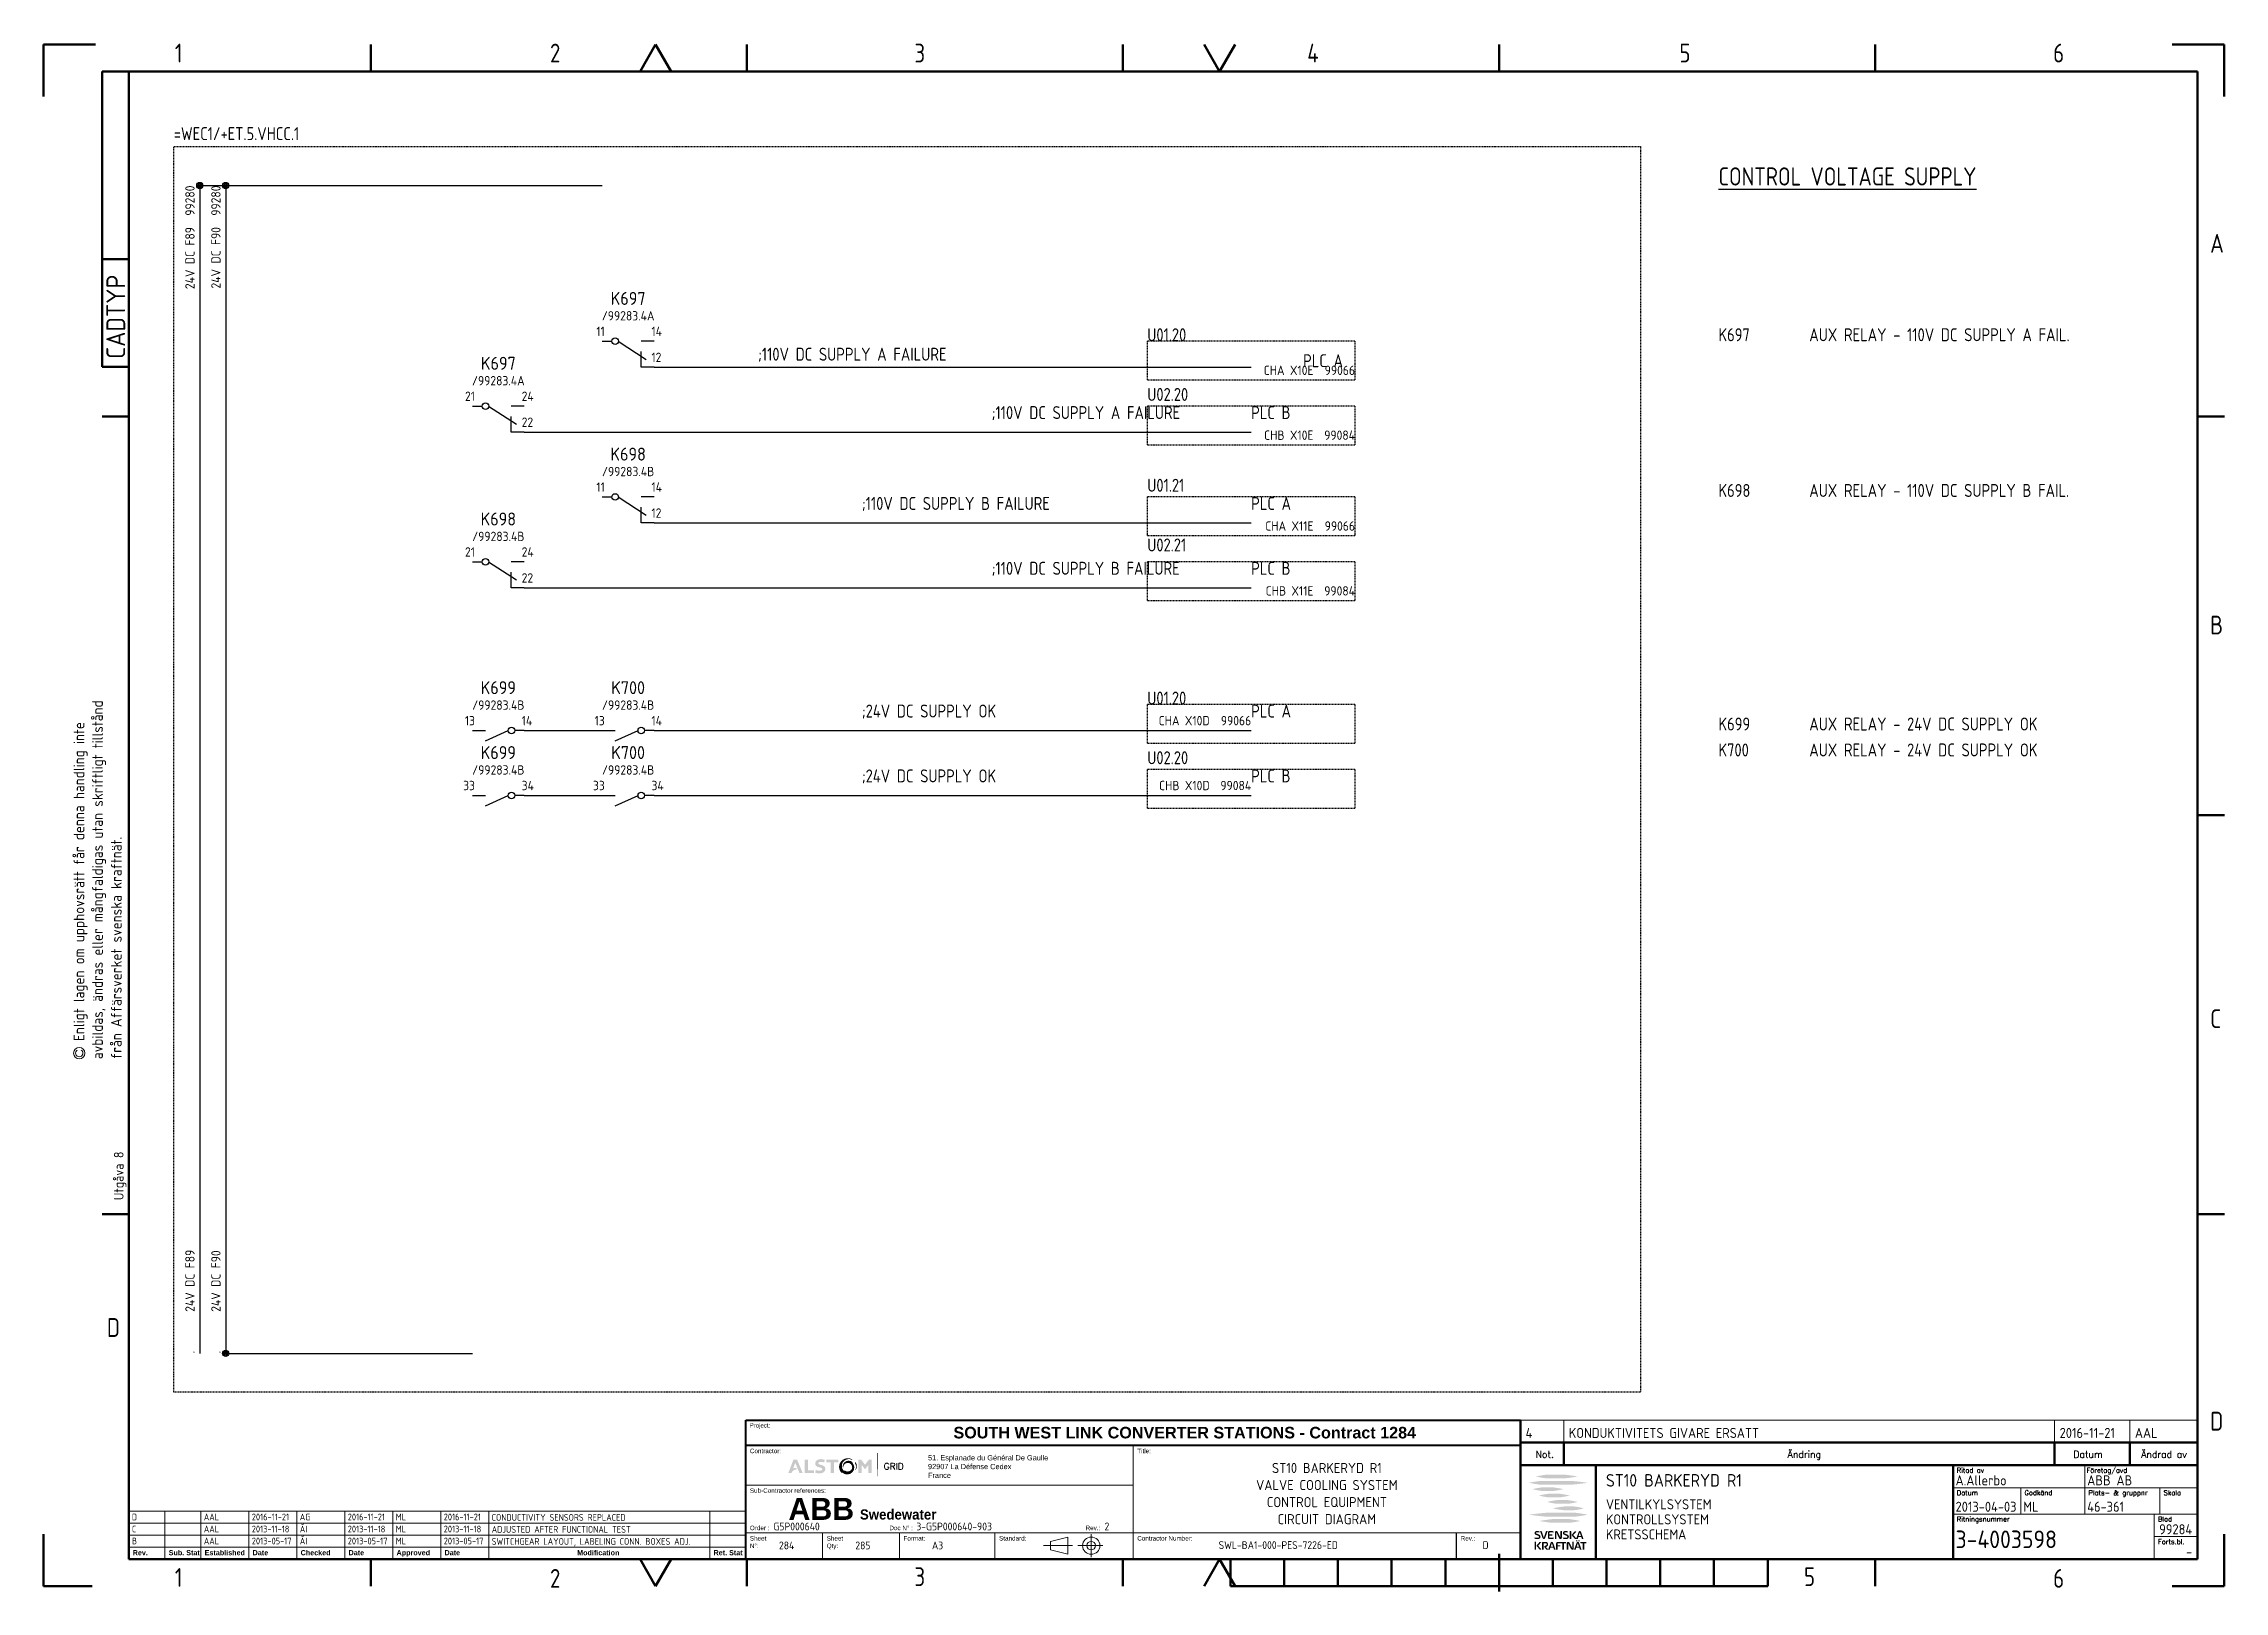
# Model space of a CAD drawing. Header units: metres. Extents: x -307 to 420, y -1 to 297.
# Drawn here: x 0 to 420, y -1 to 297.2 of the extents above; entities that cross this region are included whole.
import ezdxf
from ezdxf.enums import TextEntityAlignment as Align

# ---------------------------------------------------------------- set-up
doc = ezdxf.new("R2010")
doc.units = ezdxf.units.M
doc.header["$LTSCALE"] = 0.5
doc.linetypes.add('DASHDOT', pattern=[1, 0.5, -0.25, 0, -0.25])
doc.layers.get('0').update_dxf_attribs({"linetype": 'CONTINUOUS'})
for name, color, linetype in [('99284', 7, 'CONTINUOUS'), ('BL', 4, 'CONTINUOUS'), ('MARG', 4, 'CONTINUOUS')]:
    doc.layers.add(name, color=color, linetype=linetype)
doc.styles.add('ELPR_ISO', font='ISOCP.shx', dxfattribs={"bigfont": 'ELPROCAD'})
doc.styles.add('EXPLODED0', font='', dxfattribs={"height": 0.2})
doc.styles.add('ISO', font='ISOCP.shx', dxfattribs={"bigfont": 'ELPROCAD'})
doc.styles.add('ISOCP', font='isocp.shx')
doc.styles.add('SIMPLEX', font='simplex')
doc.styles.get("Standard").update_dxf_attribs({"font": 'txt.shx', "bigfont": 'ELPROCAD'})
doc.styles.get('EXPLODED0').set_extended_font_data('ABB Logo', bold=True)

msp = doc.modelspace()

# ---------------------------------------------------------------- texts
at = {"layer": '99284', "color": 7, "linetype": 'Continuous', "width": 0.9}
for s, height, style, p in [('=WEC1/+ET.5.VHCC.1', 2.5, 'ELPR_ISO', (25.08, 278.58)), ('%%uCONTROL VOLTAGE SUPPLY', 3.5, 'ISO', (322.58, 269.83)), ('U01.20', 2.5, 'ELPR_ISO', (212.58, 239.83)), ('K697', 2.5, 'ISO', (322.58, 239.83)), ('AUX RELAY - 110V DC SUPPLY A FAIL.', 2.5, 'ISO', (340.08, 239.83)), (';110V DC SUPPLY A FAILURE', 2.5, 'ELPR_ISO', (137.58, 236.08)), ('PLC A', 2.5, 'ELPR_ISO', (242.58, 234.83)), (';110V DC SUPPLY A FAILURE', 2.5, 'ELPR_ISO', (182.58, 224.83)), ('U02.20', 2.5, 'ELPR_ISO', (212.58, 228.33)), ('PLC B', 2.5, 'ELPR_ISO', (232.58, 224.83)), ('U01.21', 2.5, 'ELPR_ISO', (212.58, 210.83)), ('K698', 2.5, 'ISO', (322.58, 209.83)), ('AUX RELAY - 110V DC SUPPLY B FAIL.', 2.5, 'ISO', (340.08, 209.83)), (';110V DC SUPPLY B FAILURE', 2.5, 'ELPR_ISO', (157.58, 207.33)), ('PLC A', 2.5, 'ELPR_ISO', (232.58, 207.33)), ('U02.21', 2.5, 'ELPR_ISO', (212.58, 199.33)), (';110V DC SUPPLY B FAILURE', 2.5, 'ELPR_ISO', (182.58, 194.83)), ('PLC B', 2.5, 'ELPR_ISO', (232.58, 194.83)), ('U01.20', 2.5, 'ELPR_ISO', (212.58, 169.83)), (';24V DC SUPPLY OK', 2.5, 'ELPR_ISO', (157.58, 167.33)), ('PLC A', 2.5, 'ELPR_ISO', (232.58, 167.33)), ('K699', 2.5, 'ISO', (322.58, 164.83)), ('AUX RELAY - 24V DC SUPPLY OK', 2.5, 'ISO', (340.08, 164.83)), ('U02.20', 2.5, 'ELPR_ISO', (212.58, 158.33)), ('K700', 2.5, 'ISO', (322.58, 159.83)), ('AUX RELAY - 24V DC SUPPLY OK', 2.5, 'ISO', (340.08, 159.83)), (';24V DC SUPPLY OK', 2.5, 'ELPR_ISO', (157.58, 154.83)), ('PLC B', 2.5, 'ELPR_ISO', (232.58, 154.83))]:
    msp.add_text(s, height=height, dxfattribs=dict(at, style=style)).set_placement(p)

# ---------------------------------------------------------------- blocks, each defined once
blk = doc.blocks.new('A3')
at = {"layer": 'BL'}
for points in [[(295.42, 21.1, 0.024876), (292.8, 21.47), (289.56, 21.47, 0.028576), (287.43, 21.1, 0.028576), (289.56, 20.73), (292.8, 20.73, 0.024876)], [(294.14, 20.26), (288.37, 20.26, 0.021734), (286.08, 19.89, 0.021734), (288.37, 19.52), (294.14, 19.52, 0.018911), (297.41, 19.89, 0.018911)], [(292.74, 18.66, 0.028621), (290.54, 19.03), (288.71, 19.03, 0.02396), (286.76, 18.66, 0.02396), (288.71, 18.29), (290.54, 18.29, 0.028621)], [(291.94, 17.79), (289.96, 17.79, 0.026373), (287.97, 17.43, 0.026373), (289.96, 17.06), (291.94, 17.06, 0.022666), (293.95, 17.43, 0.022666)], [(297.41, 13.74, 0.025194), (295.07, 14.11), (289.35, 14.11, 0.012079), (286.08, 13.74, 0.012079), (289.35, 13.37), (295.07, 13.37, 0.025194)], [(293.85, 12.89), (290.54, 12.89, 0.013788), (288.04, 12.53, 0.013788), (290.54, 12.18), (293.85, 12.18, 0.020135), (296.04, 12.53, 0.020135)], [(293.62, 16.55), (291.48, 16.55, 0.025308), (289.54, 16.19, 0.025308), (291.48, 15.84), (293.62, 15.84, 0.021877), (295.52, 16.19, 0.021877)], [(294.68, 15.34), (292.95, 15.34, 0.027766), (290.69, 14.96, 0.027766), (292.95, 14.59), (294.68, 14.59, 0.036687), (296.67, 14.96, 0.036687)], [(288.01, 10.55, 0.12019), (287.86, 10.58), (287.49, 10.58, 0.051847), (287.44, 10.57, 0.045619), (287.37, 10.55, 0.052978), (287.29, 10.5, 0.073046), (287.24, 10.46, 0.038842), (287.18, 10.36, 0.229474), (287.19, 10.06, 0.069649), (287.31, 9.93, 0.073296), (287.39, 9.87, 0.027902), (287.51, 9.82, -0.01047), (287.77, 9.73, -0.03572), (287.88, 9.68, -0.08362), (287.97, 9.6, -0.053872), (288.01, 9.54, -0.360712), (287.98, 9.37, -0.175024), (287.85, 9.32), (287.09, 9.32, 0.346389), (287.42, 9.05), (287.9, 9.05, 0.045361), (287.97, 9.06, 0.529201), (288.25, 9.71, 0.097271), (288.09, 9.88, 0.058237), (287.96, 9.95, 0.010217), (287.74, 10.03, -0.011924), (287.59, 10.09, -0.059707), (287.49, 10.14, -0.106202), (287.46, 10.18, -0.576553), (287.54, 10.32), (288.17, 10.32, 0.216517)], [(287.46, 8.45, 0.414214), (287.39, 8.52), (287.16, 8.52), (287.16, 7), (287.39, 7, 0.414214), (287.46, 7.07)], [(288.51, 8.5), (288.15, 8.5), (287.59, 7.86, 0.371312), (287.59, 7.67), (288.17, 7), (288.52, 7), (287.86, 7.77)], [(288.56, 10.52, 0.323497), (288.49, 10.57), (288.23, 10.57), (288.72, 9.21, 0.641953), (289.19, 9.21), (289.68, 10.57), (289.42, 10.57, 0.323497), (289.35, 10.52), (288.95, 9.33)], [(290.57, 9.75), (290.57, 9.91, 0.414214), (290.54, 9.95), (290.03, 9.95), (290.03, 10.25, -0.414214), (290.1, 10.32), (290.91, 10.32, 0.230465), (290.76, 10.53, 0.0485), (290.67, 10.57, 0.078461), (290.61, 10.58), (290.08, 10.58, 0.041595), (289.95, 10.57, 0.228883), (289.77, 10.45, 0.068764), (289.75, 10.4, 0.050813), (289.74, 10.29), (289.74, 9.35, 0.116805), (289.77, 9.21, 0.214902), (289.95, 9.07, 0.073029), (290.11, 9.05), (290.57, 9.05, 0.088624), (290.74, 9.09, 0.234786), (290.93, 9.31), (290.1, 9.31, -0.414214), (290.03, 9.39), (290.03, 9.71), (290.54, 9.71, 0.414214)], [(291.37, 10.3), (291.89, 9.23, 0.04463), (291.95, 9.13, 0.211735), (292.06, 9.06, 0.067256), (292.25, 9.06, 0.314253), (292.41, 9.22, 0.032373), (292.42, 9.35), (292.42, 10.58), (292.2, 10.58, 0.414214), (292.13, 10.51), (292.13, 9.35), (291.6, 10.41, 0.081127), (291.52, 10.54, 0.154718), (291.41, 10.58, 0.045815), (291.29, 10.58, 0.079213), (291.2, 10.55, 0.175421), (291.09, 10.43, 0.081096), (291.08, 10.3), (291.08, 9.05), (291.29, 9.05, 0.414214), (291.37, 9.12)], [(292.15, 7.83, 0.414214), (292.11, 7.86), (291.6, 7.86), (291.6, 8.18, -0.414214), (291.67, 8.25), (292.53, 8.25), (292.53, 7), (292.82, 7), (292.82, 8.25), (293.21, 8.25, 0.414214), (293.25, 8.29), (293.25, 8.47, 0.414214), (293.21, 8.5), (291.68, 8.5, 0.055385), (291.52, 8.48, 0.342863), (291.31, 8.2), (291.31, 7), (291.6, 7), (291.6, 7.62), (292.11, 7.62, 0.414214), (292.15, 7.65)], [(293.55, 9.88, 0.058237), (293.42, 9.95, 0.010217), (293.2, 10.03, -0.011924), (293.05, 10.09, -0.059707), (292.95, 10.14, -0.106202), (292.92, 10.18, -0.576553), (293, 10.32), (293.63, 10.32, 0.216517), (293.47, 10.55, 0.12019), (293.33, 10.58), (292.96, 10.58, 0.051847), (292.91, 10.57, 0.045619), (292.83, 10.55, 0.052978), (292.75, 10.5, 0.073046), (292.71, 10.46, 0.038842), (292.65, 10.36, 0.229474), (292.66, 10.06, 0.069649), (292.77, 9.93, 0.073296), (292.86, 9.87, 0.027902), (292.97, 9.82, -0.01047), (293.23, 9.73, -0.03572), (293.34, 9.68, -0.08362), (293.43, 9.6, -0.053872), (293.47, 9.54, -0.360712), (293.44, 9.37, -0.175024), (293.31, 9.32), (292.55, 9.32, 0.346389), (292.89, 9.05), (293.36, 9.05, 0.045361), (293.43, 9.06, 0.529201), (293.71, 9.71, 0.097271)], [(293.66, 8.22), (294.17, 7.18, 0.04463), (294.24, 7.08, 0.211735), (294.34, 7.01, 0.062452), (294.55, 7.01, 0.314253), (294.71, 7.17, 0.032373), (294.72, 7.3), (294.72, 8.52), (294.5, 8.52, 0.414214), (294.42, 8.45), (294.42, 7.29), (293.9, 8.35, 0.081127), (293.81, 8.47, 0.154718), (293.71, 8.51, 0.045815), (293.58, 8.51, 0.079213), (293.5, 8.49, 0.175421), (293.39, 8.37, 0.071843), (293.37, 8.25), (293.37, 7), (293.59, 7, 0.414214), (293.66, 7.07)], [(294.23, 10.51, 0.414214), (294.16, 10.58), (293.93, 10.58), (293.93, 9.05), (294.16, 9.05, 0.414214), (294.23, 9.13)], [(295.42, 8.77, 0.414214), (295.37, 8.82), (295.18, 8.82, 0.414214), (295.14, 8.77), (295.14, 8.64, 0.414214), (295.18, 8.6), (295.37, 8.6, 0.414214), (295.42, 8.64)], [(295.86, 8.77, 0.414214), (295.82, 8.82), (295.63, 8.82, 0.414214), (295.58, 8.77), (295.58, 8.64, 0.414214), (295.63, 8.6), (295.82, 8.6, 0.414214), (295.86, 8.64)], [(297.14, 8.29), (297.14, 8.47, 0.414214), (297.11, 8.51), (296.05, 8.51, 0.414214), (296.01, 8.47), (296.01, 8.29, 0.414214), (296.05, 8.25), (296.43, 8.25), (296.43, 7), (296.73, 7), (296.73, 8.25), (297.11, 8.25, 0.414214)]]:
    blk.add_hatch(color=7, dxfattribs=at).paths.add_polyline_path(points)
h = blk.add_hatch(color=7, dxfattribs=at)
h.paths.add_polyline_path([(288.91, 8.25), (289.31, 8.25, -0.123106), (289.38, 8.23, -0.6), (289.38, 7.83, -0.05312), (289.19, 7.76, 0.080503), (289.08, 7.7, 0.209655), (289.02, 7.58, 0.167752), (289.06, 7.46), (289.47, 7), (289.77, 7), (290.03, 7, 0.323266), (290.1, 7.05), (290.2, 7.37), (290.79, 7.37), (290.89, 7.05, 0.323266), (290.96, 7), (291.22, 7), (290.72, 8.38, 0.075316), (290.68, 8.44, 0.107709), (290.63, 8.49, 0.126574), (290.5, 8.52, 0.126574), (290.36, 8.49, 0.107709), (290.31, 8.44, 0.075316), (290.27, 8.38), (289.79, 7.04), (289.35, 7.52, 0.170866), (289.71, 7.8, 0.282791), (289.69, 8.32, 0.238197), (289.33, 8.5), (288.77, 8.5, 0.414214), (288.62, 8.36), (288.62, 7), (288.91, 7)])
h.paths.add_polyline_path([(290.28, 7.6), (290.5, 8.25), (290.71, 7.6)], flags=16)
h = blk.add_hatch(color=7, dxfattribs=at)
h.paths.add_polyline_path([(295.28, 10.56), (294.92, 10.56), (294.36, 9.92, 0.37353), (294.36, 9.73), (294.95, 9.05), (295.3, 9.05), (295.41, 9.05, 0.323266), (295.48, 9.1), (295.59, 9.42), (296.17, 9.42), (296.28, 9.1, 0.323266), (296.35, 9.05), (296.6, 9.05), (296.1, 10.43, 0.069167), (296.06, 10.5, 0.107709), (296.01, 10.55, 0.126574), (295.88, 10.58, 0.126574), (295.75, 10.55, 0.107709), (295.7, 10.5, 0.069167), (295.66, 10.43), (295.2, 9.17), (294.63, 9.83)])
h.paths.add_polyline_path([(295.66, 9.66), (295.88, 10.31), (296.1, 9.66)], flags=16)
h = blk.add_hatch(color=7, dxfattribs=at)
h.paths.add_polyline_path([(295.72, 8.37, 0.069167), (295.68, 8.44, 0.107709), (295.63, 8.49, 0.126574), (295.5, 8.52, 0.126574), (295.36, 8.49, 0.107709), (295.31, 8.44, 0.069167), (295.28, 8.37), (294.77, 7), (295.03, 7, 0.323266), (295.1, 7.05), (295.2, 7.37), (295.79, 7.37), (295.9, 7.05, 0.323266), (295.97, 7), (296.22, 7)])
h.paths.add_polyline_path([(295.28, 7.6), (295.5, 8.25), (295.71, 7.6)], flags=16)
at = {"layer": 'BL', "lineweight": 50}
for p, q in [((63.01, 291.83), (63.01, 297)), ((117.85, 297), (114.87, 291.83)), ((117.85, 297), (120.84, 291.83)), ((135.45, 291.83), (135.45, 297)), ((207.89, 291.83), (207.89, 297)), ((226.51, 291.83), (223.53, 297)), ((226.51, 291.83), (229.5, 297)), ((280.32, 291.83), (280.32, 297)), ((352.76, 291.83), (352.76, 297)), ((11.27, 234.93), (11.27, 291.83)), ((11.27, 291.83), (16.44, 291.83)), ((16.44, 5.17), (16.44, 291.83)), ((16.44, 291.83), (414.85, 291.83)), ((414.85, 291.83), (414.85, 5.17)), ((11.27, 255.63), (16.44, 255.63)), ((11.27, 234.93), (16.44, 234.93)), ((16.44, 225.34), (11.27, 225.34)), ((414.85, 225.34), (420.03, 225.34)), ((414.85, 148.5), (420.03, 148.5)), ((16.44, 71.66), (11.27, 71.66)), ((414.85, 71.66), (420.03, 71.66)), ((284.46, 31.98), (284.46, 23.28)), ((284.46, 27.63), (414.85, 27.63)), ((292.79, 27.63), (292.79, 23.28)), ((387.33, 27.63), (387.33, 23.28)), ((401.82, 27.63), (401.82, 23.28)), ((284.46, 5.17), (284.46, 23.28)), ((414.85, 23.28), (284.46, 23.28)), ((298.95, 5.17), (298.95, 23.28)), ((367.77, 23.28), (367.77, 5.17)), ((414.85, 5.17), (16.44, 5.17)), ((63.01, 5.17), (63.01, 0)), ((117.85, 0), (114.87, 5.17)), ((117.85, 0), (120.84, 5.17)), ((135.45, 5.17), (135.45, 0)), ((207.89, 5.17), (207.89, 0)), ((226.51, 5.17), (223.53, 0)), ((226.51, 5.17), (229.5, 0)), ((228.58, 0), (228.58, 5.17)), ((238.93, 0), (238.93, 5.17)), ((249.28, 0), (249.28, 5.17)), ((259.63, 0), (259.63, 5.17)), ((269.98, 0), (269.98, 5.17)), ((280.32, -1.03), (280.32, 6.21)), ((290.67, 0), (290.67, 5.17)), ((301.02, 0), (301.02, 5.17)), ((311.37, 0), (311.37, 5.17)), ((321.72, 0), (321.72, 5.17)), ((332.07, 0), (332.07, 5.17)), ((352.76, 5.17), (352.76, 0)), ((332.07, 0), (228.58, 0))]:
    blk.add_line(p, q, dxfattribs=at)
at = {"layer": 'BL', "color": 1, "lineweight": 18}
for p, q in [((284.46, 31.98), (414.85, 31.98)), ((292.79, 27.63), (292.79, 31.98)), ((387.33, 27.63), (387.33, 31.98)), ((401.82, 27.63), (401.82, 31.98)), ((393.12, 23.28), (393.12, 13.87)), ((414.85, 18.94), (367.77, 18.94)), ((380.81, 18.94), (380.81, 13.87)), ((407.61, 18.94), (407.61, 13.87)), ((414.85, 13.87), (367.77, 13.87)), ((406.52, 13.87), (406.52, 5.17)), ((414.85, 9.52), (406.52, 9.52))]:
    blk.add_line(p, q, dxfattribs=at)
at = {"layer": 'BL', "color": 1, "linetype": 'Continuous', "lineweight": 18}
blk.add_circle((6.87, 102.67), 1.09, dxfattribs=at)
blk.add_arc((6.87, 102.67), 0.7, 123.3225, 56.6775, dxfattribs=at)
at = {"layer": 'MARG', "lineweight": 50}
for p, q in [((0, 297), (10, 297)), ((0, 287), (0, 297)), ((410, 297), (420, 297)), ((420, 297), (420, 287)), ((0, 0), (0, 10)), ((420, 0), (420, 10)), ((0, 0), (9.32, 0)), ((420, 0), (410, 0))]:
    blk.add_line(p, q, dxfattribs=at)
at = {"layer": 'BL', "color": 2, "lineweight": 25, "style": 'ISOCP', "width": 0.9}
for s, p in [('1', (25.28, 293.54)), ('2', (97.53, 293.54)), ('3', (167.73, 293.54)), ('4', (243.39, 293.54)), ('5', (315.07, 293.54)), ('6', (387.05, 293.54)), ('A', (417.29, 256.89)), ('B', (417.29, 183.33)), ('C', (417.29, 107.5)), ('D', (12.19, 48)), ('D', (417.29, 29.95)), ('1', (25.28, -0.16)), ('2', (97.53, -0.34)), ('3', (167.73, -0.01)), ('5', (339.06, -0.01)), ('6', (387.05, -0.33))]:
    blk.add_text(s, height=3.62, dxfattribs=at).set_placement(p)
at = {"layer": 'BL', "color": 3, "lineweight": 35, "style": 'ISOCP'}
blk.add_text('CADTYP', height=3.622, rotation=90, dxfattribs=at).set_placement((15.71, 236.42))
at = {"layer": 'BL', "color": 1, "linetype": 'Continuous', "lineweight": 18, "style": 'ISOCP'}
for s, p in [('avbildas, ändras eller mångfaldigas utan skriftligt tillstånd', (10.38, 101.52)), ('Enligt lagen om upphovsrätt får denna handling inte', (6.81, 104.99)), ('från Affärsverket svenska kraftnät.', (14, 101.55))]:
    blk.add_text(s, height=2.0697, rotation=90, dxfattribs=at).set_placement(p, align=Align.MIDDLE_LEFT)
at = {"layer": 'BL', "color": 1, "lineweight": 18, "style": 'ISOCP'}
blk.add_text('Utgåva 8', height=1.863, rotation=90, dxfattribs=at).set_placement((15.4, 74.35))
at = {"layer": 'BL', "color": 1, "lineweight": 18, "style": 'SIMPLEX'}
for s, height, p in [('Not.', 1.304, (287.36, 24.73)), ('Ändring', 1.304, (335.92, 24.73)), ('Datum', 1.304, (390.95, 24.73)), ('Ändrad av', 1.304, (403.99, 24.73)), ('Ritad av', 0.942, (368.49, 21.84)), ('Företag/avd', 0.9417, (393.48, 21.84)), ('Datum', 0.942, (368.49, 17.49)), ('Godkänd', 0.942, (381.53, 17.5)), ('Plats- & gruppnr', 0.9417, (393.85, 17.49)), ('Skala', 0.942, (408.33, 17.49)), ('Ritningsnummer', 0.9417, (368.49, 12.42)), ('Blad', 0.942, (407.25, 12.42)), ('Forts.bl.', 0.942, (407.25, 8.07))]:
    blk.add_text(s, height=height, dxfattribs=at).set_placement(p)
at = {"layer": 'BL', "color": 3, "lineweight": 35, "style": 'ISOCP', "width": 0.9}
blk.add_attdef('CADTYP', (15.77, 256.59), '', height=3.62, rotation=90, dxfattribs=at)
at = {"layer": 'BL', "color": 3, "lineweight": 35, "style": 'ISOCP'}
blk.add_attdef('LEVINFO', (15.4, 185.24), '', height=3.62, rotation=90, dxfattribs=at)
at = {"layer": 'BL', "color": 2, "lineweight": 25, "style": 'ISOCP'}
for tag, p in [('REVNR', (285.17, 29.08)), ('REVTEXT', (293.86, 29.08)), ('REVDATE', (388.78, 29.08)), ('REVSIGN', (403.26, 29.08)), ('KONSTR', (368.13, 19.3)), ('FORAVD', (393.48, 19.3)), ('FRITEXT2', (300.4, 13.87)), ('DATUM', (368.13, 14.59)), ('GODKAND', (381.17, 14.59)), ('GRUPPNR', (393.48, 14.59)), ('SKALA', (407.97, 14.59)), ('FRITEXT3', (300.4, 10.24)), ('FRITEXT4', (300.4, 6.62))]:
    blk.add_attdef(tag, p, '', height=1.81, dxfattribs=at)
at = {"layer": 'BL', "color": 3, "lineweight": 35, "style": 'ISOCP'}
blk.add_attdef('ANLAGGNINGSNAMN', (300.4, 18.94), '', height=2.54, dxfattribs=at)
at = {"layer": 'BL', "color": 2, "lineweight": 25, "style": 'ISOCP'}
blk.add_attdef('FILNAMN', (15.4, 6.21), '', height=2.59, rotation=90, dxfattribs=at)
at = {"layer": 'BL', "color": 4, "lineweight": 50, "style": 'ISOCP'}
blk.add_attdef('RITNR', (368.86, 6.62), '', height=3.62, dxfattribs=at)
at = {"layer": 'BL', "color": 2, "lineweight": 25, "style": 'ISOCP'}
for tag, p in [('BLAD', (413.41, 9.88)), ('FORTS', (413.41, 5.54))]:
    blk.add_attdef(tag, text='', height=1.81, dxfattribs=at).set_placement(p, align=Align.RIGHT)
blk = doc.blocks.new('EPCBO3C1')
at = {"color": 0, "style": 'ISO'}
for tag, height, flags, p in [('XREF', 1.8, 8, (-1, 0)), ('PLAC', 1, 1, (2, 0)), ('BET2', 1.8, 1, (-1, -8))]:
    blk.add_attdef(tag, text='', height=height, rotation=90, dxfattribs=dict(at, flags=flags)).set_placement(p, align=Align.RIGHT)
at = {"color": 0, "style": 'ISO', "flags": 3}
blk.add_attdef('XFTYP', (3, -2), '', height=1, dxfattribs=at)
at = {"color": 0, "style": 'ISO'}
blk.add_attdef('BET1', text='', height=1.8, rotation=90, dxfattribs=at).set_placement((-1, -8), align=Align.RIGHT)
blk = doc.blocks.new('EPCBO3C2')
at = {"color": 0, "style": 'ISO'}
for tag, p, height, flags in [('BET2', (-1, 8), 1.8, 1), ('XREF', (-1, 0), 1.8, 8), ('PLAC', (2, 0), 1, 1)]:
    blk.add_attdef(tag, p, '', height=height, rotation=90, dxfattribs=dict(at, flags=flags))
blk.add_attdef('BET1', (-1, 8), '', height=1.8, rotation=90, dxfattribs=at)
at = {"color": 0, "style": 'ISO', "flags": 3}
blk.add_attdef('XFTYP', (3, 1), '', height=1, dxfattribs=at)
blk = doc.blocks.new('EPCB13C2')
at = {"color": 0, "style": 'ISO'}
for tag, height, flags, p in [('BET2', 1.8, 1, (-8, 1)), ('XREF', 1.8, 8, (0, 1)), ('PLAC', 1, 1, (0, 3))]:
    blk.add_attdef(tag, text='', height=height, dxfattribs=dict(at, flags=flags)).set_placement(p, align=Align.RIGHT)
blk.add_attdef('BET1', text='', height=1.8, dxfattribs=at).set_placement((-8, 1), align=Align.RIGHT)
at = {"color": 0, "style": 'ISO', "flags": 3}
blk.add_attdef('XFTYP', (1, 3), '', height=1, dxfattribs=at)
blk = doc.blocks.new('EPCB001')
at = {"color": 0}
for radius in [0.6, 0.4, 0.2]:
    blk.add_circle((0, 0), radius, dxfattribs=at)
blk = doc.blocks.new('ELPRPRI1')
at = {"color": 0}
blk.add_circle((0.625, 0), 0.625, dxfattribs=at)
blk = doc.blocks.new('EPCB3OV0')
at = {"color": 0}
for p, q in [((0, 0), (1.89, 0)), ((3.09, 0), (8.49, -3.5)), ((10, 0), (7.5, 0)), ((7.5, -5), (7.5, -2)), ((10, -5), (7.5, -5))]:
    blk.add_line(p, q, dxfattribs=at)
blk.add_blockref('ELPRPRI1', (1.89, 0), dxfattribs=at)
at = {"color": 0, "style": 'ISO'}
for tag in ['BET2', 'BET1']:
    blk.add_attdef(tag, text='', height=2.5, dxfattribs=at).set_placement((5, 7), align=Align.CENTER)
for tag, height, flags, p in [('XREF', 2.5, 8, (5, 4)), ('XFTYP', 1, 3, (5, 7)), ('PLAC', 1, 1, (5, -8))]:
    blk.add_attdef(tag, text='', height=height, dxfattribs=dict(at, flags=flags)).set_placement(p, align=Align.CENTER)
blk.add_attdef('UTTAG1', text='', height=1.8, dxfattribs=at).set_placement((0.5, 1), align=Align.RIGHT)
for tag, p in [('UTTAG2', (9.5, 1)), ('UTTAG3', (9.5, -4))]:
    blk.add_attdef(tag, p, '', height=1.8, dxfattribs=at)
blk = doc.blocks.new('EPCBAOS0')
at = {"color": 0}
for p, q in [((0, 0), (2.5, 0)), ((10, 0), (8.16, 0)), ((2.5, -2), (6.91, -0.01))]:
    blk.add_line(p, q, dxfattribs=at)
blk.add_blockref('ELPRPRI1', (6.91, -0.01), dxfattribs=at)
at = {"color": 0, "style": 'ISO'}
for tag in ['BET2', 'BET1']:
    blk.add_attdef(tag, text='', height=2.5, dxfattribs=at).set_placement((5, 7), align=Align.CENTER)
for tag, height, flags, p in [('XREF', 2.5, 8, (5, 4)), ('XFTYP', 1, 3, (5, 7)), ('PLAC', 1, 1, (5, -3))]:
    blk.add_attdef(tag, text='', height=height, dxfattribs=dict(at, flags=flags)).set_placement(p, align=Align.CENTER)
blk.add_attdef('UTTAG1', text='', height=1.8, dxfattribs=at).set_placement((0.5, 1), align=Align.RIGHT)
blk.add_attdef('UTTAG2', (9.5, 1), '', height=1.8, dxfattribs=at)
blk = doc.blocks.new('Alstom_A3')
at = {"true_color": 0x003e8a}
h = blk.add_hatch(color=156, dxfattribs=at)
h.paths.add_polyline_path([(-137.88, -10.18), (-136.1, -10.18), (-136.1, -9.69), (-137.25, -9.69), (-137.25, -7.64), (-137.88, -7.64)])
edge = h.paths.add_edge_path()
edge.add_spline(control_points=[(-134.06, -7.92), (-134.05, -7.8), (-134.04, -7.67), (-134.04, -7.67), (-134.15, -7.62), (-134.48, -7.53), (-134.73, -7.53)], knot_values=[9, 9, 9, 9, 9.5, 9.5, 9.5, 10.5, 10.5, 10.5, 10.5], degree=3, periodic=0)
edge.add_spline(control_points=[(-134.73, -7.53), (-135.25, -7.53), (-135.85, -7.73), (-135.85, -8.36)], knot_values=[8, 8, 8, 8, 9, 9, 9, 9], degree=3, periodic=0)
edge.add_spline(control_points=[(-135.85, -8.36), (-135.85, -9.31), (-134.43, -8.98), (-134.48, -9.5)], knot_values=[7, 7, 7, 7, 8, 8, 8, 8], degree=3, periodic=0)
edge.add_spline(control_points=[(-134.48, -9.5), (-134.49, -9.7), (-134.79, -9.75), (-135.04, -9.75)], knot_values=[6, 6, 6, 6, 7, 7, 7, 7], degree=3, periodic=0)
edge.add_spline(control_points=[(-135.04, -9.75), (-135.33, -9.75), (-135.59, -9.69), (-135.76, -9.61)], knot_values=[5, 5, 5, 5, 6, 6, 6, 6], degree=3, periodic=0)
edge.add_spline(control_points=[(-135.76, -9.61), (-135.76, -9.61), (-135.82, -10.15), (-135.82, -10.15), (-135.59, -10.23), (-135.29, -10.27), (-135.04, -10.27)], knot_values=[3, 3, 3, 3, 4, 4, 4, 5, 5, 5, 5], degree=3, periodic=0)
edge.add_spline(control_points=[(-135.04, -10.27), (-134.46, -10.27), (-133.89, -10.08), (-133.89, -9.4)], knot_values=[2, 2, 2, 2, 3, 3, 3, 3], degree=3, periodic=0)
edge.add_spline(control_points=[(-133.89, -9.4), (-133.89, -8.5), (-135.27, -8.76), (-135.27, -8.29)], knot_values=[1, 1, 1, 1, 2, 2, 2, 2], degree=3, periodic=0)
edge.add_spline(control_points=[(-135.27, -8.29), (-135.27, -8.09), (-134.8, -7.91), (-134.08, -8.17), (-134.08, -8.17), (-134.07, -8.05), (-134.06, -7.92)], knot_values=[10.5, 10.5, 10.5, 10.5, 11.5, 11.5, 11.5, 12, 12, 12, 12], degree=3, periodic=0)
h.paths.add_polyline_path([(-132.89, -8.14), (-132.89, -10.18), (-132.25, -10.18), (-132.25, -8.14), (-131.41, -8.14), (-131.41, -7.65), (-133.73, -7.65), (-133.73, -8.14)])
h.paths.add_polyline_path([(-127.54, -10.18), (-126.9, -10.18), (-126.9, -8.63), (-126.3, -9.45), (-126.2, -9.45), (-125.6, -8.63), (-125.6, -10.18), (-124.96, -10.18), (-124.96, -7.65), (-125.52, -7.65), (-126.25, -8.61), (-126.98, -7.65), (-127.54, -7.65)])
edge = h.paths.add_edge_path()
edge.add_spline(control_points=[(-138.8, -8.91), (-139.07, -8.28), (-139.33, -7.64), (-139.33, -7.64), (-139.33, -7.64), (-139.51, -7.64), (-139.68, -7.64)], knot_values=[4.5, 4.5, 4.5, 4.5, 5, 5, 5, 5.5, 5.5, 5.5, 5.5], degree=3, periodic=0)
edge.add_spline(control_points=[(-139.68, -7.64), (-139.86, -7.64), (-140.04, -7.64), (-140.04, -7.64), (-140.04, -7.64), (-140.28, -8.28), (-140.53, -8.91)], knot_values=[5.5, 5.5, 5.5, 5.5, 6, 6, 6, 6.5, 6.5, 6.5, 6.5], degree=3, periodic=0)
edge.add_spline(control_points=[(-140.53, -8.91), (-140.77, -9.55), (-141.01, -10.18), (-141.01, -10.18), (-141.01, -10.18), (-140.41, -10.18), (-140.41, -10.18)], knot_values=[6.5, 6.5, 6.5, 6.5, 7, 7, 7, 8, 8, 8, 8], degree=3, periodic=0)
edge.add_spline(control_points=[(-140.41, -10.18), (-140.29, -9.8), (-139.81, -9.52), (-139.37, -9.48), (-139.37, -9.48), (-139.39, -9.42), (-139.41, -9.37)], knot_values=[8, 8, 8, 8, 9, 9, 9, 9.5, 9.5, 9.5, 9.5], degree=3, periodic=0)
edge.add_spline(control_points=[(-139.41, -9.37), (-139.44, -9.31), (-139.46, -9.25), (-139.46, -9.25)], knot_values=[9.5, 9.5, 9.5, 9.5, 10, 10, 10, 10], degree=3, periodic=0)
edge.add_spline(control_points=[(-139.46, -9.25), (-139.65, -9.23), (-139.92, -9.26), (-140.09, -9.33), (-140.09, -9.33), (-139.99, -9.06), (-139.89, -8.79)], knot_values=[0, 0, 0, 0, 1, 1, 1, 1.5, 1.5, 1.5, 1.5], degree=3, periodic=0)
edge.add_spline(control_points=[(-139.89, -8.79), (-139.78, -8.52), (-139.68, -8.25), (-139.68, -8.25), (-139.68, -8.25), (-139.48, -8.74), (-139.28, -9.22)], knot_values=[1.5, 1.5, 1.5, 1.5, 2, 2, 2, 2.5, 2.5, 2.5, 2.5], degree=3, periodic=0)
edge.add_spline(control_points=[(-139.28, -9.22), (-139.09, -9.7), (-138.89, -10.18), (-138.89, -10.18), (-138.89, -10.18), (-138.74, -10.18), (-138.58, -10.18)], knot_values=[2.5, 2.5, 2.5, 2.5, 3, 3, 3, 3.5, 3.5, 3.5, 3.5], degree=3, periodic=0)
edge.add_spline(control_points=[(-138.58, -10.18), (-138.43, -10.18), (-138.28, -10.18), (-138.28, -10.18), (-138.28, -10.18), (-138.54, -9.55), (-138.8, -8.91)], knot_values=[3.5, 3.5, 3.5, 3.5, 4, 4, 4, 4.5, 4.5, 4.5, 4.5], degree=3, periodic=0)
at = {"true_color": 0xd1002d}
h = blk.add_hatch(color=242, dxfattribs=at)
edge = h.paths.add_edge_path()
edge.add_spline(control_points=[(-130.29, -9.82), (-130.84, -9.31), (-130.86, -8.47), (-130.34, -7.93)], knot_values=[5, 5, 5, 5, 6, 6, 6, 6], degree=3, periodic=0)
edge.add_spline(control_points=[(-130.34, -7.93), (-129.93, -7.5), (-129.29, -7.41), (-128.77, -7.65)], knot_values=[6, 6, 6, 6, 7, 7, 7, 7], degree=3, periodic=0)
edge.add_spline(control_points=[(-128.76, -7.65), (-128.76, -7.65), (-128.7, -7.58), (-128.7, -7.58)], knot_values=[8, 8, 8, 8, 9, 9, 9, 9], degree=3, periodic=0)
edge.add_spline(control_points=[(-128.7, -7.58), (-129.35, -7.2), (-130.22, -7.3), (-130.78, -7.87)], knot_values=[9, 9, 9, 9, 10, 10, 10, 10], degree=3, periodic=0)
edge.add_spline(control_points=[(-130.78, -7.87), (-131.43, -8.55), (-131.4, -9.61), (-130.71, -10.24)], knot_values=[10, 10, 10, 10, 11, 11, 11, 11], degree=3, periodic=0)
edge.add_spline(control_points=[(-130.71, -10.24), (-130.71, -10.24), (-130.59, -10.12), (-130.59, -10.12)], knot_values=[11, 11, 11, 11, 12, 12, 12, 12], degree=3, periodic=0)
edge.add_spline(control_points=[(-130.59, -10.12), (-130.32, -10.37), (-130, -10.49), (-129.63, -10.48)], knot_values=[12, 12, 12, 12, 13, 13, 13, 13], degree=3, periodic=0)
edge.add_spline(control_points=[(-129.63, -10.48), (-128.89, -10.46), (-128.3, -9.86), (-128.32, -9.13)], knot_values=[13, 13, 13, 13, 14, 14, 14, 14], degree=3, periodic=0)
edge.add_spline(control_points=[(-128.32, -9.13), (-128.33, -8.77), (-128.49, -8.44), (-128.74, -8.21)], knot_values=[14, 14, 14, 14, 15, 15, 15, 15], degree=3, periodic=0)
edge.add_spline(control_points=[(-128.74, -8.21), (-128.74, -8.21), (-128.65, -8.12), (-128.65, -8.12)], knot_values=[15, 15, 15, 15, 16, 16, 16, 16], degree=3, periodic=0)
edge.add_spline(control_points=[(-128.65, -8.12), (-129.08, -7.72), (-129.8, -7.73), (-130.22, -8.16)], knot_values=[16, 16, 16, 16, 17, 17, 17, 17], degree=3, periodic=0)
edge.add_spline(control_points=[(-130.22, -8.16), (-130.46, -8.41), (-130.58, -8.76), (-130.53, -9.08)], knot_values=[17, 17, 17, 17, 18, 18, 18, 18], degree=3, periodic=0)
edge.add_spline(control_points=[(-130.53, -9.08), (-130.53, -9.08), (-130.44, -9.08), (-130.44, -9.08)], knot_values=[18, 18, 18, 18, 19, 19, 19, 19], degree=3, periodic=0)
edge.add_spline(control_points=[(-130.44, -9.08), (-130.43, -8.63), (-130.07, -8.26), (-129.6, -8.25)], knot_values=[0, 0, 0, 0, 1, 1, 1, 1], degree=3, periodic=0)
edge.add_spline(control_points=[(-129.6, -8.25), (-129.13, -8.23), (-128.74, -8.6), (-128.72, -9.06)], knot_values=[1, 1, 1, 1, 2, 2, 2, 2], degree=3, periodic=0)
edge.add_spline(control_points=[(-128.72, -9.06), (-128.71, -9.52), (-129.09, -9.91), (-129.56, -9.92)], knot_values=[2, 2, 2, 2, 3, 3, 3, 3], degree=3, periodic=0)
edge.add_spline(control_points=[(-129.56, -9.92), (-129.79, -9.92), (-130.01, -9.84), (-130.17, -9.69)], knot_values=[3, 3, 3, 3, 4, 4, 4, 4], degree=3, periodic=0)
edge.add_spline(control_points=[(-130.17, -9.69), (-130.17, -9.69), (-130.29, -9.82), (-130.29, -9.82)], knot_values=[4, 4, 4, 4, 5, 5, 5, 5], degree=3, periodic=0)
h = blk.add_hatch(color=242, dxfattribs=at)
edge = h.paths.add_edge_path()
edge.add_spline(control_points=[(-128.1, -9.64), (-128.08, -9.64), (-128.05, -9.63), (-128.05, -9.63), (-127.76, -9.15), (-127.76, -8.58), (-128.04, -8.12)], knot_values=[2, 2, 2, 2, 2.5, 2.5, 2.5, 3.5, 3.5, 3.5, 3.5], degree=3, periodic=0)
edge.add_spline(control_points=[(-128.04, -8.12), (-128.04, -8.12), (-128.2, -8.28), (-128.2, -8.28), (-127.94, -8.69), (-127.9, -9.21), (-128.14, -9.64)], knot_values=[0, 0, 0, 0, 1, 1, 1, 2, 2, 2, 2], degree=3, periodic=0)
edge.add_spline(control_points=[(-128.14, -9.64), (-128.14, -9.64), (-128.12, -9.64), (-128.1, -9.64)], knot_values=[3.5, 3.5, 3.5, 3.5, 4, 4, 4, 4], degree=3, periodic=0)
at = {"lineweight": 40}
for p, q in [((-149.22, 0), (0, 0)), ((-149.22, -26.8), (-149.22, 0)), ((0, -4.88), (-149.22, -4.88))]:
    blk.add_line(p, q, dxfattribs=at)
at = {"lineweight": 9}
for p, q in [((-74.61, -4.88), (-74.61, -26.8)), ((-74.61, -12.52), (-149.22, -12.52)), ((-268.02, -17.53), (-149.22, -17.53)), ((-268.02, -19.85), (-149.22, -19.85)), ((-261.09, -26.8), (-261.09, -17.53)), ((-254.16, -26.8), (-254.16, -17.53)), ((-244.92, -26.8), (-244.92, -17.53)), ((-235.68, -26.8), (-235.68, -17.53)), ((-226.44, -26.8), (-226.44, -17.53)), ((-217.2, -26.8), (-217.2, -17.53)), ((-207.96, -26.8), (-207.96, -17.53)), ((-198.72, -26.8), (-198.72, -17.53)), ((-156.15, -26.8), (-156.15, -17.53)), ((-268.02, -22.17), (-149.22, -22.17)), ((-268.02, -24.48), (-149.22, -24.48)), ((0, -21.71), (-149.22, -21.71)), ((-134.43, -21.71), (-134.43, -26.8)), ((-119.64, -21.71), (-119.64, -26.8)), ((-101.23, -21.71), (-101.23, -26.8)), ((-91.89, -24.2), (-86.28, -24.2)), ((-90.53, -23.37), (-87.21, -22.54)), ((-90.53, -25.03), (-90.53, -23.37)), ((-90.53, -25.03), (-87.21, -25.86)), ((-87.21, -25.86), (-87.21, -22.54)), ((-80.46, -24.2), (-85.27, -24.2)), ((-82.68, -26.42), (-82.68, -21.99))]:
    blk.add_line(p, q, dxfattribs=at)
blk.add_line((-12.31, -26.8), (-12.31, -21.71))
at = {"const_width": 0.127}
blk.add_lwpolyline([(-123.8, -11.45), (-123.8, -6.38)], close=True, dxfattribs=at)
at = {"lineweight": 9}
for radius in [1.66, 0.829]:
    blk.add_circle((-82.68, -24.2), radius, dxfattribs=at)
blk.add_text('GRID', height=1.268).set_placement((-122.65, -9.55))
at = {"color": 10, "linetype": 'Continuous', "lineweight": 0, "style": 'EXPLODED0', "width": 1.03}
blk.add_text('ABB', height=4.24, dxfattribs=at).set_placement((-141, -19.24))
for s, insert, char_height, width, attachment_point in [('{\\f@Arial Unicode MS|b0|i0|c0|p34;\\C1;Project:}', (-148.46, -0.61), 0.8344, 0.0148, 1), ('{\\f@Arial Unicode MS|b1|i0|c0|p34;SOUTH WEST LINK CONVERTER STATIONS - Contract 1284}', (-64.67, -2.44), 2.225, 368.1097, 5), ('{\\f@Arial Unicode MS|b0|i0|c0|p34;\\C1;Contractor:}', (-148.43, -5.52), 0.8693, 0.0148, 1), ('{\\f@Arial Unicode MS|b0|i0|c0|p34;51. Esplanade du Général De Gaulle\\P92907 La Défense Cedex\\PFrance}', (-114.12, -6.76), 1.0141, 105.8009, 1), ('{\\f@Arial Unicode MS|b0|i0|c0|p34;\\C1;Title:}', (-73.82, -5.52), 0.8693, 0.0148, 1), ('{\\f@Arial Unicode MS|b0|i0|c0|p34;\\C1;Sub-Contractor references:}', (-148.43, -13.15), 0.8693, 41.5232, 1), ('{\\f@Arial Unicode MS|b0|i0|c0|p34;\\C1;Order :}', (-148.43, -20.35), 0.8693, 4.3166, 1), ('{\\f@Arial Unicode MS|b0|i0|c0|p34;\\C1;Doc N° :}', (-121.56, -20.35), 0.8693, 5.3066, 1), ('{\\f@Arial Unicode MS|b0|i0|c0|p34;\\C1;Rev.:}', (-83.77, -20.35), 0.8693, 0.012, 1), ('{\\f@Arial Unicode MS|b1|i0|c0|p34;\\C1;Rev.}', (-267.3, -25.06), 0.99, 7.3997, 1), ('{\\f@Arial Unicode MS|b1|i0|c0|p34;\\C1;Sub. Stat}', (-260.37, -25.06), 0.99, 8732.7626, 1), ('{\\f@Arial Unicode MS|b1|i0|c0|p34;\\C1;Established}', (-253.44, -25.06), 0.99, 7.3997, 1), ('{\\f@Arial Unicode MS|b1|i0|c0|p34;\\C1;Date}', (-244.2, -25.06), 0.99, 7.3997, 1), ('{\\f@Arial Unicode MS|b1|i0|c0|p34;\\C1;Checked}', (-234.96, -25.06), 0.99, 7.3997, 1), ('{\\f@Arial Unicode MS|b1|i0|c0|p34;\\C1;Date}', (-225.72, -25.06), 0.99, 7.3997, 1), ('{\\f@Arial Unicode MS|b1|i0|c0|p34;\\C1;Approved}', (-216.48, -25.06), 0.99, 7.3997, 1), ('{\\f@Arial Unicode MS|b1|i0|c0|p34;\\C1;Date}', (-207.24, -25.06), 0.99, 7.3997, 1), ('{\\f@Arial Unicode MS|b1|i0|c0|p34;\\C1;Modification}', (-181.7, -25.06), 0.99, 7.3997, 1), ('{\\f@Arial Unicode MS|b1|i0|c0|p34;\\C1;Ret. Stat}', (-155.43, -25.06), 0.99, 8817.5532, 1), ('{\\f@Arial Unicode MS|b0|i0|c0|p34;\\C1;Sheet\\PN°:}', (-148.43, -22.35), 0.8693, 31.7024, 1), ('{\\f@Arial Unicode MS|b0|i0|c0|p34;\\C1;Sheet\\PQty:}', (-133.64, -22.35), 0.8693, 0.0148, 1), ('{\\f@Arial Unicode MS|b0|i0|c0|p34;\\C1;Format:}', (-118.85, -22.35), 0.8693, 0.0148, 1), ('{\\f@Arial Unicode MS|b0|i0|c0|p34;\\C1;Standard:}', (-100.43, -22.35), 0.8693, 0.0148, 1), ('{\\f@Arial Unicode MS|b0|i0|c0|p34;\\C1;Contractor Number:}', (-73.82, -22.35), 0.8693, 33.1654, 1), ('{\\f@Arial Unicode MS|b0|i0|c0|p34;\\C1;Rev.:}', (-11.52, -22.35), 0.8693, 0.0148, 1)]:
    blk.add_mtext(s, dxfattribs=dict(insert=insert, char_height=char_height, width=width, attachment_point=attachment_point))
at = {"color": 7, "lineweight": 0, "insert": (-127.23, -17.21), "char_height": 1.961, "width": 17.7989, "attachment_point": 1}
blk.add_mtext('{\\fArial|b1|i0|c0|p34;\\W0.93;Swedewater}', dxfattribs=at)
at = {"color": 7, "lineweight": 25, "style": 'ISOCP'}
for tag, p in [('SITE', (-37.31, -10.21)), ('DESCRIPTION1', (-37.31, -13.5)), ('DESCRIPTION2', (-37.31, -16.78)), ('DESCRIPTION3', (-37.31, -20.07))]:
    blk.add_attdef(tag, text='', height=1.95, dxfattribs=at).set_placement(p, align=Align.CENTER)
for tag, p, height in [('REV3', (-267.46, -19.32), 1.3), ('REV2', (-267.46, -21.64), 1.3), ('SUB.STAT3', (-260.53, -19.32), 1.3), ('SUB.STAT2', (-260.53, -21.64), 1.3), ('ESTABLISHED3', (-253.6, -19.32), 1.3), ('ESTABLISHED2', (-253.6, -21.64), 1.3), ('ESDATE3', (-244.36, -19.32), 1.3), ('ESDATE2', (-244.36, -21.64), 1.3), ('CHECKED3', (-235.12, -19.32), 1.3), ('CHECKED2', (-235.12, -21.64), 1.3), ('CHDATE3', (-225.88, -19.32), 1.3), ('CHDATE2', (-225.88, -21.64), 1.3), ('APPROVED3', (-216.64, -19.32), 1.3), ('APPROVED2', (-216.64, -21.64), 1.3), ('APDATE3', (-207.4, -19.32), 1.3), ('APDATE2', (-207.4, -21.64), 1.3), ('MODIFICATION3', (-198.16, -19.4), 1.3), ('MODIFICATION2', (-198.16, -21.72), 1.3), ('RET.STAT3', (-155.59, -19.4), 1.3), ('RET.STAT2', (-155.59, -21.72), 1.3), ('ORDERSUB-CONTR', (-143.89, -21.25), 1.5), ('DOCSUB-CONTR', (-116.38, -21.25), 1.5), ('REV.SUB-CONTR', (-80.12, -21.25), 1.5), ('REV1', (-267.46, -23.96), 1.3), ('SUB.STAT1', (-260.53, -23.96), 1.3), ('ESTABLISHED1', (-253.6, -23.96), 1.3), ('ESDATE1', (-244.36, -23.96), 1.3), ('CHECKED1', (-235.12, -23.96), 1.3), ('CHDATE1', (-225.88, -23.96), 1.3), ('APPROVED1', (-216.64, -23.96), 1.3), ('APDATE1', (-207.4, -23.96), 1.3), ('MODIFICATION1', (-198.16, -24.04), 1.3), ('RET.STAT1', (-155.59, -24.04), 1.3), ('SHEET', (-142.84, -24.9), 1.5), ('SHEETQTY', (-128.12, -24.9), 1.5), ('FORMAT', (-113.36, -24.9), 1.5), ('CONTRACTORNUMBER', (-58.15, -24.84), 1.5), ('REV.ALSTOM', (-7.31, -24.84), 1.5)]:
    blk.add_attdef(tag, p, '', height=height, dxfattribs=at)

# ---------------------------------------------------------------- linework, layer by layer
at = {"layer": '99284', "color": 7, "linetype": 'Continuous'}
for p, q in [((30.08, 269.83), (30.08, 44.83)), ((35.08, 269.83), (35.08, 44.83))]:
    msp.add_line(p, q, dxfattribs=at)
at = {"layer": '99284', "color": 7, "linetype": 'Continuous', "lineweight": -3}
for p, q in [((30.08, 269.83), (107.58, 269.83)), ((30.08, 269.83), (107.58, 269.83)), ((30.08, 269.83), (82.58, 269.83)), ((35.08, 269.83), (82.58, 269.83)), ((35.08, 269.83), (82.58, 269.83)), ((117.58, 234.83), (232.58, 234.83)), ((92.58, 222.33), (232.58, 222.33)), ((117.58, 204.83), (232.58, 204.83)), ((92.58, 192.33), (232.58, 192.33)), ((117.58, 164.83), (232.58, 164.83)), ((117.58, 152.33), (232.58, 152.33)), ((35.08, 44.83), (82.58, 44.83))]:
    msp.add_line(p, q, dxfattribs=at)
at = {"layer": '99284', "color": 7, "linetype": 'DASHDOT'}
for p, q in [((212.58, 239.83), (212.58, 232.33)), ((252.58, 239.83), (212.58, 239.83)), ((252.58, 239.83), (252.58, 232.33)), ((252.58, 232.33), (212.58, 232.33)), ((212.58, 227.33), (212.58, 219.83)), ((252.58, 227.33), (212.58, 227.33)), ((252.58, 227.33), (252.58, 219.83)), ((252.58, 219.83), (212.58, 219.83)), ((212.58, 209.83), (212.58, 202.33)), ((252.58, 209.83), (212.58, 209.83)), ((252.58, 209.83), (252.58, 202.33)), ((252.58, 202.33), (212.58, 202.33)), ((212.58, 197.33), (212.58, 189.83)), ((252.58, 197.33), (212.58, 197.33)), ((252.58, 197.33), (252.58, 189.83)), ((252.58, 189.83), (212.58, 189.83)), ((252.58, 169.83), (212.58, 169.83)), ((212.58, 169.83), (212.58, 162.33)), ((252.58, 169.83), (252.58, 162.33)), ((252.58, 162.33), (212.58, 162.33)), ((252.58, 157.33), (212.58, 157.33)), ((212.58, 157.33), (212.58, 149.83)), ((252.58, 157.33), (252.58, 149.83)), ((252.58, 149.83), (212.58, 149.83))]:
    msp.add_line(p, q, dxfattribs=at)
at = {"layer": '99284', "color": 7}
for p, q in [((92.58, 164.83), (107.58, 164.83)), ((92.58, 152.33), (107.58, 152.33))]:
    msp.add_line(p, q, dxfattribs=at)
at = {"layer": '99284', "color": 7, "linetype": 'DASHDOT'}
msp.add_lwpolyline([(25.08, 277.33), (307.58, 277.33), (307.58, 37.33), (25.08, 37.33)], close=True, dxfattribs=at)

# ---------------------------------------------------------------- block references
at = {"layer": '99284'}
ref = msp.add_blockref('A3', (0, 0), dxfattribs=at)
ref.add_attrib('ANLAGGNINGSNAMN', 'ST10 BARKERYD R1', (300.91, 19.15), dxfattribs={"layer": '0', "color": 2, "height": 2.4158, "style": 'ISOCP'})
ref.add_attrib('FRITEXT2', 'VENTILKYLSYSTEM', (300.91, 14.78), dxfattribs={"layer": '0', "color": 2, "height": 1.9327, "style": 'ISOCP'})
ref.add_attrib('FRITEXT3', 'KONTROLLSYSTEM', (300.91, 11.88), dxfattribs={"layer": '0', "color": 2, "height": 1.9327, "style": 'ISOCP'})
ref.add_attrib('FRITEXT4', 'KRETSSCHEMA', (300.91, 8.98), dxfattribs={"layer": '0', "color": 2, "height": 1.9327, "style": 'ISOCP'})
ref.add_attrib('RITNR', '3-4003598', (368.25, 7.31), dxfattribs={"layer": '0', "color": 2, "height": 3.382, "style": 'ISOCP'})
ref.add_attrib('BLAD', '99284', dxfattribs={"layer": '0', "color": 2, "height": 1.933, "style": 'ISOCP'}).set_placement((413.83, 9.97), align=Align.RIGHT)
ref.add_attrib('FORTS', '-', dxfattribs={"layer": '0', "color": 2, "height": 1.93, "style": 'ISOCP'}).set_placement((413.83, 5.62), align=Align.RIGHT)
ref.add_attrib('GRUPPNR', '46-361', (393.61, 14.31), dxfattribs={"layer": '0', "color": 2, "height": 1.933, "style": 'ISOCP'})
ref.add_attrib('KONSTR', 'A.Allerbo', (368.25, 19.39), dxfattribs={"layer": '0', "color": 2, "height": 1.933, "style": 'ISOCP'})
ref.add_attrib('FORAVD', 'ABB AB', (393.61, 19.39), dxfattribs={"layer": '0', "color": 2, "height": 1.933, "style": 'ISOCP'})
ref.add_attrib('DATUM', '2013-04-03', (368.25, 14.31), dxfattribs={"layer": '0', "color": 2, "height": 1.933, "style": 'ISOCP'})
ref.add_attrib('GODKAND', 'ML', (381.29, 14.31), dxfattribs={"layer": '0', "color": 2, "height": 1.933, "style": 'ISOCP'})
ref.add_attrib('REVNR', '4', (285.44, 28.53), dxfattribs={"layer": '0', "color": 2, "height": 1.93, "style": 'ISOCP'})
ref.add_attrib('REVTEXT', 'KONDUKTIVITETS GIVARE ERSATT', (293.77, 28.53), dxfattribs={"layer": '0', "color": 2, "height": 1.9327, "style": 'ISOCP'})
ref.add_attrib('REVSIGN', 'AAL', (402.79, 28.53), dxfattribs={"layer": '0', "color": 2, "height": 1.933, "style": 'ISOCP'})
ref.add_attrib('REVDATE', '2016-11-21', (388.3, 28.53), dxfattribs={"layer": '0', "color": 2, "height": 1.933, "style": 'ISOCP'})
at = {"layer": '99284', "color": 7}
ref = msp.add_blockref('EPCBO3C1', (30.08, 269.83), dxfattribs=at)
ref.add_attrib('BET1', '24V DC F89', dxfattribs={"layer": '0', "color": 2, "height": 1.8, "rotation": 90, "style": 'ISO'}).set_placement((29.08, 261.83), align=Align.RIGHT)
ref.add_attrib('XREF', '99280', dxfattribs={"layer": '0', "color": 2, "height": 1.8, "rotation": 90, "style": 'ISO', "flags": 8}).set_placement((29.08, 269.83), align=Align.RIGHT)
at = {"layer": '99284', "color": 7, "linetype": 'Continuous'}
for p in [(30.08, 269.83), (30.08, 269.83), (30.08, 269.83), (35.08, 269.83), (35.08, 269.83), (35.08, 44.83)]:
    msp.add_blockref('EPCB001', p, dxfattribs=at)
at = {"layer": '99284', "color": 7}
ref = msp.add_blockref('EPCBO3C1', (35.08, 269.83), dxfattribs=at)
ref.add_attrib('BET1', '24V DC F90', dxfattribs={"layer": '0', "color": 2, "height": 1.8, "rotation": 90, "style": 'ISO'}).set_placement((34.08, 261.83), align=Align.RIGHT)
ref.add_attrib('XREF', '99280', dxfattribs={"layer": '0', "color": 2, "height": 1.8, "rotation": 90, "style": 'ISO', "flags": 8}).set_placement((34.08, 269.83), align=Align.RIGHT)
ref = msp.add_blockref('EPCB3OV0', (107.58, 239.83), dxfattribs=at)
ref.add_attrib('BET1', 'K697', dxfattribs={"layer": '0', "color": 2, "height": 2.5, "style": 'ISO'}).set_placement((112.58, 246.83), align=Align.CENTER)
ref.add_attrib('UTTAG1', '11', dxfattribs={"layer": '0', "color": 2, "height": 1.8, "style": 'ISO'}).set_placement((108.08, 240.83), align=Align.RIGHT)
ref.add_attrib('UTTAG2', '14', (117.08, 240.83), dxfattribs={"layer": '0', "color": 2, "height": 1.8, "style": 'ISO'})
ref.add_attrib('UTTAG3', '12', (117.08, 235.83), dxfattribs={"layer": '0', "color": 2, "height": 1.8, "style": 'ISO'})
ref.add_attrib('XREF', '/99283.4A', dxfattribs={"layer": '0', "color": 2, "height": 1.8, "style": 'ISO', "flags": 8}).set_placement((112.58, 243.83), align=Align.CENTER)
ref = msp.add_blockref('EPCB3OV0', (82.58, 227.33), dxfattribs=at)
ref.add_attrib('BET1', 'K697', dxfattribs={"layer": '0', "color": 2, "height": 2.5, "style": 'ISO'}).set_placement((87.58, 234.33), align=Align.CENTER)
ref.add_attrib('UTTAG1', '21', dxfattribs={"layer": '0', "color": 2, "height": 1.8, "style": 'ISO'}).set_placement((83.08, 228.33), align=Align.RIGHT)
ref.add_attrib('UTTAG2', '24', (92.08, 228.33), dxfattribs={"layer": '0', "color": 2, "height": 1.8, "style": 'ISO'})
ref.add_attrib('UTTAG3', '22', (92.08, 223.33), dxfattribs={"layer": '0', "color": 2, "height": 1.8, "style": 'ISO'})
ref.add_attrib('XREF', '/99283.4A', dxfattribs={"layer": '0', "color": 2, "height": 1.8, "style": 'ISO', "flags": 8}).set_placement((87.58, 231.33), align=Align.CENTER)
ref = msp.add_blockref('EPCB13C2', (252.58, 232.33), dxfattribs=at)
ref.add_attrib('BET1', 'CHA X10E', dxfattribs={"layer": '0', "color": 2, "height": 1.8, "style": 'ISO'}).set_placement((244.58, 233.33), align=Align.RIGHT)
ref.add_attrib('XREF', '99066', dxfattribs={"layer": '0', "color": 2, "height": 1.8, "style": 'ISO', "flags": 8}).set_placement((252.58, 233.33), align=Align.RIGHT)
ref = msp.add_blockref('EPCB13C2', (252.58, 219.83), dxfattribs=at)
ref.add_attrib('BET1', 'CHB X10E', dxfattribs={"layer": '0', "color": 2, "height": 1.8, "style": 'ISO'}).set_placement((244.58, 220.83), align=Align.RIGHT)
ref.add_attrib('XREF', '99084', dxfattribs={"layer": '0', "color": 2, "height": 1.8, "style": 'ISO', "flags": 8}).set_placement((252.58, 220.83), align=Align.RIGHT)
ref = msp.add_blockref('EPCB3OV0', (107.58, 209.83), dxfattribs=at)
ref.add_attrib('BET1', 'K698', dxfattribs={"layer": '0', "color": 2, "height": 2.5, "style": 'ISO'}).set_placement((112.58, 216.83), align=Align.CENTER)
ref.add_attrib('UTTAG1', '11', dxfattribs={"layer": '0', "color": 2, "height": 1.8, "style": 'ISO'}).set_placement((108.08, 210.83), align=Align.RIGHT)
ref.add_attrib('UTTAG2', '14', (117.08, 210.83), dxfattribs={"layer": '0', "color": 2, "height": 1.8, "style": 'ISO'})
ref.add_attrib('UTTAG3', '12', (117.08, 205.83), dxfattribs={"layer": '0', "color": 2, "height": 1.8, "style": 'ISO'})
ref.add_attrib('XREF', '/99283.4B', dxfattribs={"layer": '0', "color": 2, "height": 1.8, "style": 'ISO', "flags": 8}).set_placement((112.58, 213.83), align=Align.CENTER)
ref = msp.add_blockref('EPCB3OV0', (82.58, 197.33), dxfattribs=at)
ref.add_attrib('BET1', 'K698', dxfattribs={"layer": '0', "color": 2, "height": 2.5, "style": 'ISO'}).set_placement((87.58, 204.33), align=Align.CENTER)
ref.add_attrib('UTTAG1', '21', dxfattribs={"layer": '0', "color": 2, "height": 1.8, "style": 'ISO'}).set_placement((83.08, 198.33), align=Align.RIGHT)
ref.add_attrib('UTTAG2', '24', (92.08, 198.33), dxfattribs={"layer": '0', "color": 2, "height": 1.8, "style": 'ISO'})
ref.add_attrib('UTTAG3', '22', (92.08, 193.33), dxfattribs={"layer": '0', "color": 2, "height": 1.8, "style": 'ISO'})
ref.add_attrib('XREF', '/99283.4B', dxfattribs={"layer": '0', "color": 2, "height": 1.8, "style": 'ISO', "flags": 8}).set_placement((87.58, 201.33), align=Align.CENTER)
ref = msp.add_blockref('EPCB13C2', (252.58, 202.33), dxfattribs=at)
ref.add_attrib('BET1', 'CHA X11E', dxfattribs={"layer": '0', "color": 2, "height": 1.8, "style": 'ISO'}).set_placement((244.58, 203.33), align=Align.RIGHT)
ref.add_attrib('XREF', '99066', dxfattribs={"layer": '0', "color": 2, "height": 1.8, "style": 'ISO', "flags": 8}).set_placement((252.58, 203.33), align=Align.RIGHT)
ref = msp.add_blockref('EPCB13C2', (252.58, 189.83), dxfattribs=at)
ref.add_attrib('BET1', 'CHB X11E', dxfattribs={"layer": '0', "color": 2, "height": 1.8, "style": 'ISO'}).set_placement((244.58, 190.83), align=Align.RIGHT)
ref.add_attrib('XREF', '99084', dxfattribs={"layer": '0', "color": 2, "height": 1.8, "style": 'ISO', "flags": 8}).set_placement((252.58, 190.83), align=Align.RIGHT)
ref = msp.add_blockref('EPCBAOS0', (82.58, 164.83), dxfattribs=at)
ref.add_attrib('BET1', 'K699', dxfattribs={"layer": '0', "color": 2, "height": 2.5, "style": 'ISO'}).set_placement((87.58, 171.83), align=Align.CENTER)
ref.add_attrib('UTTAG1', '13', dxfattribs={"layer": '0', "color": 2, "height": 1.8, "style": 'ISO'}).set_placement((83.08, 165.83), align=Align.RIGHT)
ref.add_attrib('UTTAG2', '14', (92.08, 165.83), dxfattribs={"layer": '0', "color": 2, "height": 1.8, "style": 'ISO'})
ref.add_attrib('XREF', '/99283.4B', dxfattribs={"layer": '0', "color": 2, "height": 1.8, "style": 'ISO', "flags": 8}).set_placement((87.58, 168.83), align=Align.CENTER)
ref = msp.add_blockref('EPCBAOS0', (107.58, 164.83), dxfattribs=at)
ref.add_attrib('BET1', 'K700', dxfattribs={"layer": '0', "color": 2, "height": 2.5, "style": 'ISO'}).set_placement((112.58, 171.83), align=Align.CENTER)
ref.add_attrib('UTTAG1', '13', dxfattribs={"layer": '0', "color": 2, "height": 1.8, "style": 'ISO'}).set_placement((108.08, 165.83), align=Align.RIGHT)
ref.add_attrib('UTTAG2', '14', (117.08, 165.83), dxfattribs={"layer": '0', "color": 2, "height": 1.8, "style": 'ISO'})
ref.add_attrib('XREF', '/99283.4B', dxfattribs={"layer": '0', "color": 2, "height": 1.8, "style": 'ISO', "flags": 8}).set_placement((112.58, 168.83), align=Align.CENTER)
ref = msp.add_blockref('EPCB13C2', (232.58, 164.83), dxfattribs=at)
ref.add_attrib('BET1', 'CHA X10D', dxfattribs={"layer": '0', "color": 2, "height": 1.8, "style": 'ISO'}).set_placement((224.58, 165.83), align=Align.RIGHT)
ref.add_attrib('XREF', '99066', dxfattribs={"layer": '0', "color": 2, "height": 1.8, "style": 'ISO', "flags": 8}).set_placement((232.58, 165.83), align=Align.RIGHT)
ref = msp.add_blockref('EPCBAOS0', (82.58, 152.33), dxfattribs=at)
ref.add_attrib('BET1', 'K699', dxfattribs={"layer": '0', "color": 2, "height": 2.5, "style": 'ISO'}).set_placement((87.58, 159.33), align=Align.CENTER)
ref.add_attrib('UTTAG1', '33', dxfattribs={"layer": '0', "color": 2, "height": 1.8, "style": 'ISO'}).set_placement((83.08, 153.33), align=Align.RIGHT)
ref.add_attrib('UTTAG2', '34', (92.08, 153.33), dxfattribs={"layer": '0', "color": 2, "height": 1.8, "style": 'ISO'})
ref.add_attrib('XREF', '/99283.4B', dxfattribs={"layer": '0', "color": 2, "height": 1.8, "style": 'ISO', "flags": 8}).set_placement((87.58, 156.33), align=Align.CENTER)
ref = msp.add_blockref('EPCBAOS0', (107.58, 152.33), dxfattribs=at)
ref.add_attrib('BET1', 'K700', dxfattribs={"layer": '0', "color": 2, "height": 2.5, "style": 'ISO'}).set_placement((112.58, 159.33), align=Align.CENTER)
ref.add_attrib('UTTAG1', '33', dxfattribs={"layer": '0', "color": 2, "height": 1.8, "style": 'ISO'}).set_placement((108.08, 153.33), align=Align.RIGHT)
ref.add_attrib('UTTAG2', '34', (117.08, 153.33), dxfattribs={"layer": '0', "color": 2, "height": 1.8, "style": 'ISO'})
ref.add_attrib('XREF', '/99283.4B', dxfattribs={"layer": '0', "color": 2, "height": 1.8, "style": 'ISO', "flags": 8}).set_placement((112.58, 156.33), align=Align.CENTER)
ref = msp.add_blockref('EPCB13C2', (232.58, 152.33), dxfattribs=at)
ref.add_attrib('BET1', 'CHB X10D', dxfattribs={"layer": '0', "color": 2, "height": 1.8, "style": 'ISO'}).set_placement((224.58, 153.33), align=Align.RIGHT)
ref.add_attrib('XREF', '99084', dxfattribs={"layer": '0', "color": 2, "height": 1.8, "style": 'ISO', "flags": 8}).set_placement((232.58, 153.33), align=Align.RIGHT)
ref = msp.add_blockref('EPCBO3C2', (30.08, 44.83), dxfattribs=at)
ref.add_attrib('BET1', '24V DC F89', (29.08, 52.83), dxfattribs={"layer": '0', "color": 2, "height": 1.8, "rotation": 90, "style": 'ISO'})
ref.add_attrib('XREF', '.', (29.08, 44.83), dxfattribs={"layer": '0', "color": 2, "height": 1.8, "rotation": 90, "style": 'ISO', "flags": 8})
ref = msp.add_blockref('EPCBO3C2', (35.08, 44.83), dxfattribs=at)
ref.add_attrib('BET1', '24V DC F90', (34.08, 52.83), dxfattribs={"layer": '0', "color": 2, "height": 1.8, "rotation": 90, "style": 'ISO'})
ref.add_attrib('XREF', '.', (34.08, 44.83), dxfattribs={"layer": '0', "color": 2, "height": 1.8, "rotation": 90, "style": 'ISO', "flags": 8})
ref = msp.add_blockref('Alstom_A3', (284.46, 31.98), dxfattribs=at)
ref.add_attrib('SITE', 'ST10 BARKERYD R1', dxfattribs={"layer": '0', "color": 2, "lineweight": 25, "height": 1.95, "style": 'ISOCP'}).set_placement((247.16, 21.77), align=Align.CENTER)
ref.add_attrib('DESCRIPTION1', 'VALVE COOLING SYSTEM', dxfattribs={"layer": '0', "color": 2, "lineweight": 25, "height": 1.95, "style": 'ISOCP'}).set_placement((247.16, 18.48), align=Align.CENTER)
ref.add_attrib('DESCRIPTION2', 'CONTROL EQUIPMENT', dxfattribs={"layer": '0', "color": 2, "lineweight": 25, "height": 1.95, "style": 'ISOCP'}).set_placement((247.16, 15.19), align=Align.CENTER)
ref.add_attrib('DESCRIPTION3', 'CIRCUIT DIAGRAM', dxfattribs={"layer": '0', "color": 2, "lineweight": 25, "height": 1.95, "style": 'ISOCP'}).set_placement((247.16, 11.91), align=Align.CENTER)
ref.add_attrib('CONTRACTORNUMBER', 'SWL-BA1-000-PES-7226-ED', (226.31, 7.14), dxfattribs={"layer": '0', "color": 2, "lineweight": 25, "height": 1.5, "style": 'ISOCP'})
ref.add_attrib('REV.ALSTOM', 'D', (277.15, 7.14), dxfattribs={"layer": '0', "color": 2, "lineweight": 25, "height": 1.5, "style": 'ISOCP'})
ref.add_attrib('REV1', 'B', (17, 8.02), dxfattribs={"layer": '0', "color": 2, "lineweight": 25, "height": 1.3, "style": 'ISOCP'})
ref.add_attrib('ESTABLISHED1', 'AAL', (30.86, 8.02), dxfattribs={"layer": '0', "color": 2, "lineweight": 25, "height": 1.3, "style": 'ISOCP'})
ref.add_attrib('ESDATE1', '2013-05-17', (40.1, 8.02), dxfattribs={"layer": '0', "color": 2, "lineweight": 25, "height": 1.3, "style": 'ISOCP'})
ref.add_attrib('CHECKED1', 'ÅI', (49.34, 8.02), dxfattribs={"layer": '0', "color": 2, "lineweight": 25, "height": 1.3, "style": 'ISOCP'})
ref.add_attrib('CHDATE1', '2013-05-17', (58.58, 8.02), dxfattribs={"layer": '0', "color": 2, "lineweight": 25, "height": 1.3, "style": 'ISOCP'})
ref.add_attrib('APPROVED1', 'ML', (67.82, 8.02), dxfattribs={"layer": '0', "color": 2, "lineweight": 25, "height": 1.3, "style": 'ISOCP'})
ref.add_attrib('APDATE1', '2013-05-17', (77.06, 8.02), dxfattribs={"layer": '0', "color": 2, "lineweight": 25, "height": 1.3, "style": 'ISOCP'})
ref.add_attrib('MODIFICATION1', 'SWITCHGEAR LAYOUT, LABELING CONN. BOXES ADJ.', (86.3, 7.94), dxfattribs={"layer": '0', "color": 2, "lineweight": 25, "height": 1.3, "style": 'ISOCP'})
ref.add_attrib('REV2', 'C', (17, 10.33), dxfattribs={"layer": '0', "color": 2, "lineweight": 25, "height": 1.3, "style": 'ISOCP'})
ref.add_attrib('ESTABLISHED2', 'AAL', (30.86, 10.33), dxfattribs={"layer": '0', "color": 2, "lineweight": 25, "height": 1.3, "style": 'ISOCP'})
ref.add_attrib('ESDATE2', '2013-11-18', (40.1, 10.33), dxfattribs={"layer": '0', "color": 2, "lineweight": 25, "height": 1.3, "style": 'ISOCP'})
ref.add_attrib('CHECKED2', 'ÅI', (49.34, 10.33), dxfattribs={"layer": '0', "color": 2, "lineweight": 25, "height": 1.3, "style": 'ISOCP'})
ref.add_attrib('CHDATE2', '2013-11-18', (58.58, 10.33), dxfattribs={"layer": '0', "color": 2, "lineweight": 25, "height": 1.3, "style": 'ISOCP'})
ref.add_attrib('APPROVED2', 'ML', (67.82, 10.33), dxfattribs={"layer": '0', "color": 2, "lineweight": 25, "height": 1.3, "style": 'ISOCP'})
ref.add_attrib('APDATE2', '2013-11-18', (77.06, 10.33), dxfattribs={"layer": '0', "color": 2, "lineweight": 25, "height": 1.3, "style": 'ISOCP'})
ref.add_attrib('MODIFICATION2', 'ADJUSTED AFTER FUNCTIONAL TEST', (86.3, 10.26), dxfattribs={"layer": '0', "color": 2, "lineweight": 25, "height": 1.3, "style": 'ISOCP'})
ref.add_attrib('REV3', 'D', (17, 12.65), dxfattribs={"layer": '0', "color": 2, "lineweight": 25, "height": 1.3, "style": 'ISOCP'})
ref.add_attrib('ESTABLISHED3', 'AAL', (30.86, 12.65), dxfattribs={"layer": '0', "color": 2, "lineweight": 25, "height": 1.3, "style": 'ISOCP'})
ref.add_attrib('ESDATE3', '2016-11-21', (40.1, 12.65), dxfattribs={"layer": '0', "color": 2, "lineweight": 25, "height": 1.3, "style": 'ISOCP'})
ref.add_attrib('CHECKED3', 'AG', (49.34, 12.65), dxfattribs={"layer": '0', "color": 2, "lineweight": 25, "height": 1.3, "style": 'ISOCP'})
ref.add_attrib('CHDATE3', '2016-11-21', (58.58, 12.65), dxfattribs={"layer": '0', "color": 2, "lineweight": 25, "height": 1.3, "style": 'ISOCP'})
ref.add_attrib('APPROVED3', 'ML', (67.82, 12.65), dxfattribs={"layer": '0', "color": 2, "lineweight": 25, "height": 1.3, "style": 'ISOCP'})
ref.add_attrib('APDATE3', '2016-11-21', (77.06, 12.65), dxfattribs={"layer": '0', "color": 2, "lineweight": 25, "height": 1.3, "style": 'ISOCP'})
ref.add_attrib('MODIFICATION3', 'CONDUCTIVITY SENSORS REPLACED', (86.3, 12.57), dxfattribs={"layer": '0', "color": 2, "lineweight": 25, "height": 1.3, "style": 'ISOCP'})
ref.add_attrib('ORDERSUB-CONTR', 'G5P000640', (140.57, 10.73), dxfattribs={"layer": '0', "color": 2, "lineweight": 25, "height": 1.5, "style": 'ISOCP'})
ref.add_attrib('DOCSUB-CONTR', '3-G5P000640-903', (168.09, 10.73), dxfattribs={"layer": '0', "color": 2, "lineweight": 25, "height": 1.5, "style": 'ISOCP'})
ref.add_attrib('SHEET', '284', (141.63, 7.07), dxfattribs={"layer": '0', "color": 2, "lineweight": 25, "height": 1.5, "style": 'ISOCP'})
ref.add_attrib('SHEETQTY', '285', (156.34, 7.07), dxfattribs={"layer": '0', "color": 2, "lineweight": 25, "height": 1.5, "style": 'ISOCP'})
ref.add_attrib('REV.SUB-CONTR', '2', (204.34, 10.73), dxfattribs={"layer": '0', "color": 2, "lineweight": 25, "height": 1.5, "style": 'ISOCP'})
ref.add_attrib('FORMAT', 'A3', (171.1, 7.07), dxfattribs={"layer": '0', "color": 2, "lineweight": 25, "height": 1.5, "style": 'ISOCP'})

msp.set_redraw_order([(e.dxf.handle, doc.entitydb.next_handle()) for e in msp.query("TEXT MTEXT ATTDEF DIMENSION ARC_DIMENSION")])  # texts and dimensions are drawn at this point

doc.saveas('drawing.dxf')
